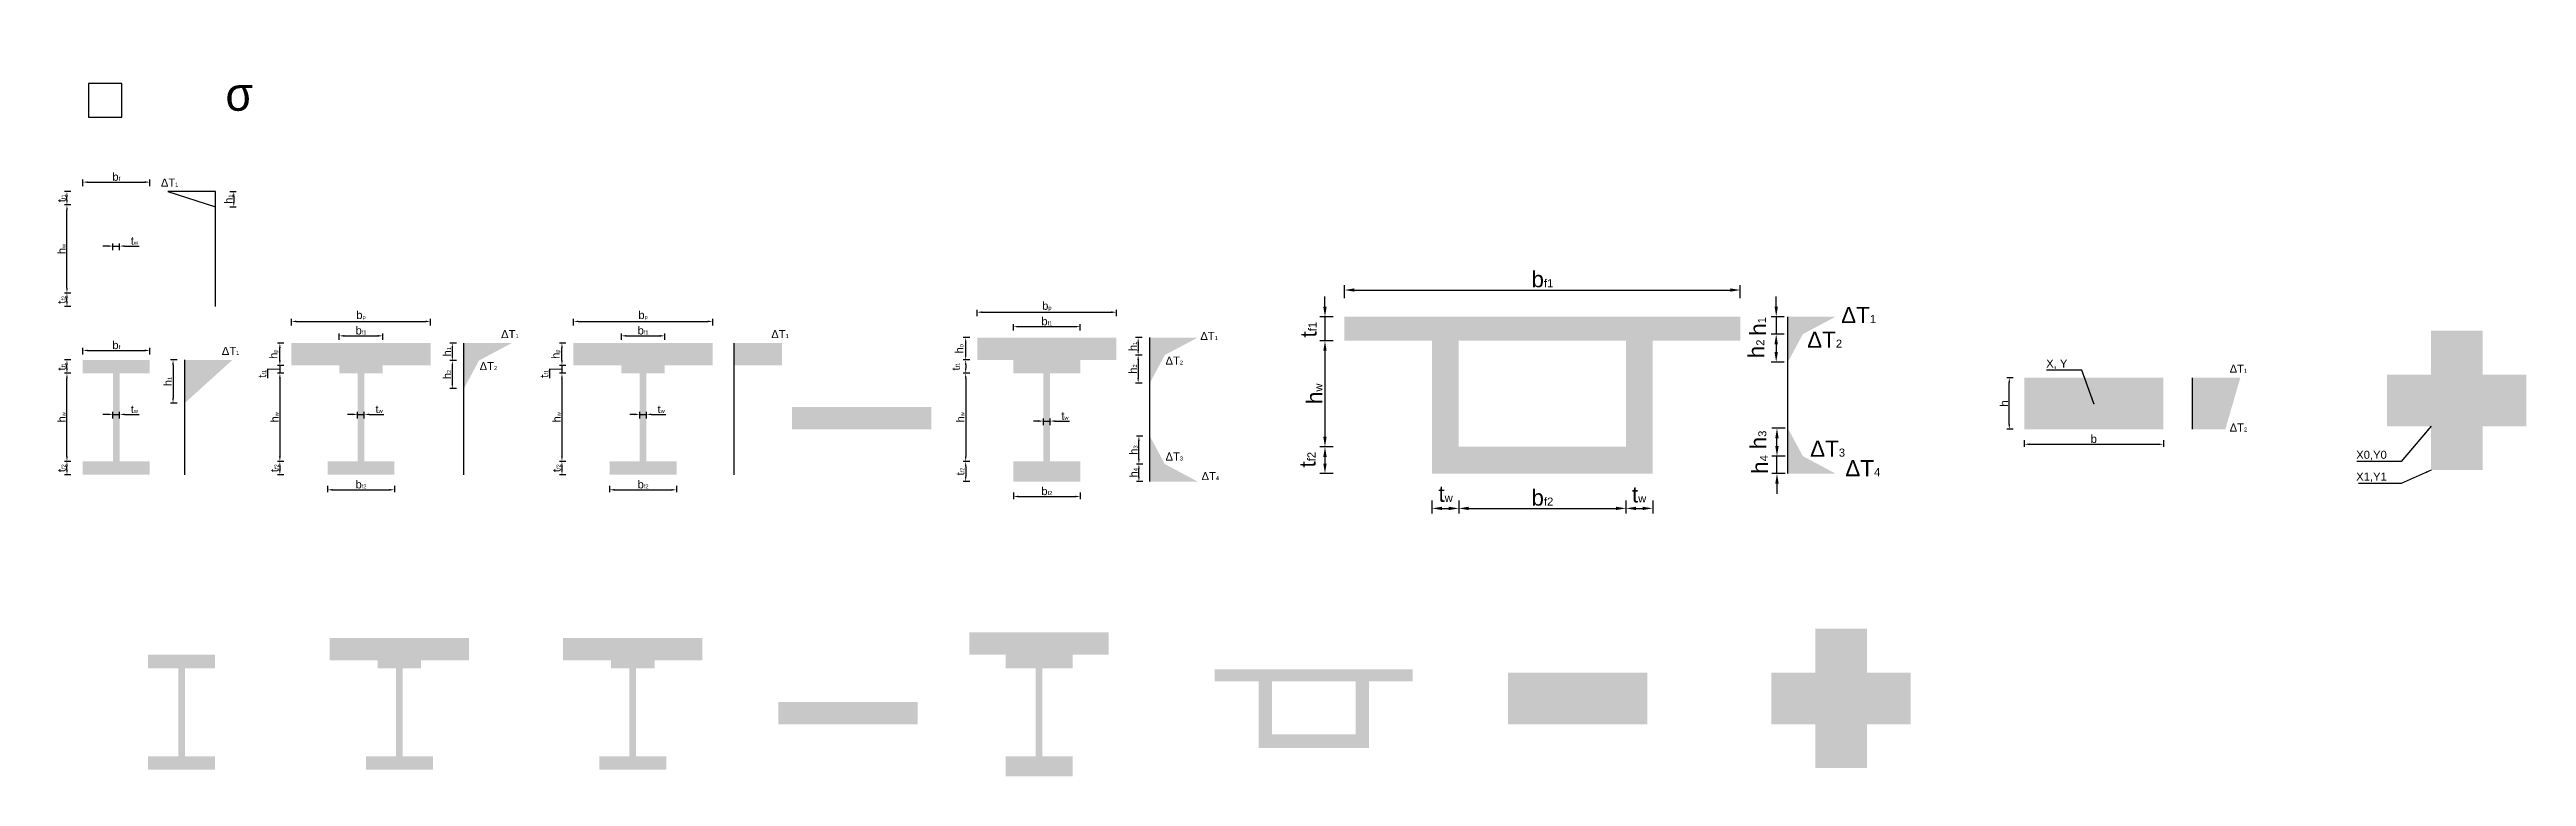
# Model space of a CAD drawing. Header units: millimetres. Extents: x 703 to 8106, y -20 to 2149.
import ezdxf

# ---------------------------------------------------------------- set-up
doc = ezdxf.new("R2010")
doc.units = ezdxf.units.MM
doc.header["$PDMODE"] = 34
doc.layers.add('Wymiary', color=7, linetype='Continuous')
doc.styles.get("Standard").update_dxf_attribs({"font": 'arial.ttf'})
doc.dimstyles.new('ISO-25', dxfattribs={"dimscale": 6, "dimtxt": 4, "dimasz": 2.5, "dimexe": 1.25, "dimexo": 0.625, "dimtad": 1, "dimtxsty": 'Standard', "dimcen": 2.5, "dimadec": 0, "dimazin": 0, "dimtfac": 1, "dimtmove": 0, "dimatfit": 3, "dimfxl": 2, "dimfxlon": 1, "dimarcsym": 0})

msp = doc.modelspace()

# ---------------------------------------------------------------- texts
for s, insert, char_height, attachment_point in [('{\\Fgreekc|c238;s}', (1270.479, 2016.028), 100, 5), ('ΔT{\\H0.5x;1}', (1062.336, 1752.53), 24, 5), ('ΔT{\\H0.5x;1}', (1244.321, 1250.097), 24, 5), ('ΔT{\\H0.5x;1}', (2079.038, 1300.26), 24, 5), ('ΔT{\\H0.5x;1}', (2886.472, 1300.26), 24, 5), ('ΔT{\\H0.5x;1}', (4168.793, 1294.645), 24, 5), ('ΔT{\\H0.5x;2}', (2015.033, 1204.738), 24, 5), ('ΔT{\\H0.5x;2}', (4064.638, 1221.119), 24, 5), ('X, Y', (6733.852, 1195.794), 24, 9), ('ΔT{\\H0.5x;1}', (7244.915, 1197.074), 24, 5), ('ΔT{\\H0.5x;3}', (6017.269, 958.274), 48, 5), ('ΔT{\\H0.5x;2}', (7244.915, 1021.318), 24, 5), ('ΔT{\\H0.5x;3}', (4064.638, 934.689), 24, 5), ('ΔT{\\H0.5x;4}', (4172.317, 876.411), 24, 5), ('ΔT{\\H0.5x;4}', (6122.404, 899.996), 48, 5), ('X0,Y0', (7688.338, 923.551), 24, 9), ('X1,Y1', (7688.338, 858.389), 24, 9)]:
    msp.add_mtext(s, dxfattribs=dict(insert=insert, char_height=char_height, attachment_point=attachment_point))
at = {"layer": 'Wymiary', "char_height": 48, "attachment_point": 5}
for s, insert in [('ΔT{\\H0.5x;1}', (6109.977, 1357.144)), ('ΔT{\\H0.5x;2}', (6008.366, 1283.619))]:
    msp.add_mtext(s, dxfattribs=dict(at, insert=insert))

# ---------------------------------------------------------------- blocks, each defined once
blk = doc.blocks.new('*D1')
at = {"color": 0, "lineweight": -2}
for p, q in [((767.5, 920.1), (748, 920.1)), ((755.5, 895.1), (755.5, 905.1)), ((767.5, 880.1), (748, 880.1))]:
    blk.add_line(p, q, dxfattribs=at)
at = {"color": 0}
for points in [[(753, 905.1), (758, 905.1), (755.5, 920.1)], [(753, 895.1), (758, 895.1), (755.5, 880.1)]]:
    blk.add_solid(points, dxfattribs=at)
at = {"color": 0, "insert": (739.6, 900.1), "char_height": 24, "attachment_point": 5, "rotation": 90}
blk.add_mtext('t{\\H0.5x;f2}', dxfattribs=at)
blk = doc.blocks.new('*D3')
at = {"color": 0, "lineweight": -2}
for p, q in [((767.5, 1183.1), (748, 1183.1)), ((755.5, 935.1), (755.5, 1168.1)), ((767.5, 920.1), (748, 920.1))]:
    blk.add_line(p, q, dxfattribs=at)
at = {"color": 0}
for points in [[(753, 1168.1), (758, 1168.1), (755.5, 1183.1)], [(753, 935.1), (758, 935.1), (755.5, 920.1)]]:
    blk.add_solid(points, dxfattribs=at)
at = {"color": 0, "insert": (739.7, 1051.6), "char_height": 24, "attachment_point": 5, "rotation": 90}
blk.add_mtext('h{\\H0.5x;w}', dxfattribs=at)
blk = doc.blocks.new('*D4')
at = {"color": 0, "lineweight": -2}
for p, q in [((767.5, 1223.1), (748, 1223.1)), ((755.5, 1198.1), (755.5, 1208.1)), ((767.5, 1183.1), (748, 1183.1))]:
    blk.add_line(p, q, dxfattribs=at)
at = {"color": 0}
for points in [[(753, 1208.1), (758, 1208.1), (755.5, 1223.1)], [(753, 1198.1), (758, 1198.1), (755.5, 1183.1)]]:
    blk.add_solid(points, dxfattribs=at)
at = {"color": 0, "insert": (739.6, 1203.1), "char_height": 24, "attachment_point": 5, "rotation": 90}
blk.add_mtext('t{\\H0.5x;f1}', dxfattribs=at)
blk = doc.blocks.new('*D5')
at = {"color": 0, "lineweight": -2}
for p, q in [((802.9, 1239.3), (802.9, 1258.8)), ((1002.9, 1239.3), (1002.9, 1258.8)), ((817.9, 1251.3), (987.9, 1251.3))]:
    blk.add_line(p, q, dxfattribs=at)
at = {"color": 0}
for points in [[(817.9, 1253.8), (817.9, 1248.8), (802.9, 1251.3)], [(987.9, 1253.8), (987.9, 1248.8), (1002.9, 1251.3)]]:
    blk.add_solid(points, dxfattribs=at)
at = {"color": 0, "insert": (902.9, 1267.2), "char_height": 24, "attachment_point": 5}
blk.add_mtext('b{\\H0.5x;f}', dxfattribs=at)
blk = doc.blocks.new('*D6')
at = {"color": 0, "lineweight": -2}
for p, q in [((877.9, 1060.5), (862.9, 1060.5)), ((892.9, 1048.5), (892.9, 1068)), ((892.9, 1060.5), (912.9, 1060.5)), ((912.9, 1048.5), (912.9, 1068)), ((927.9, 1060.5), (971.1, 1060.5))]:
    blk.add_line(p, q, dxfattribs=at)
at = {"color": 0}
for points in [[(877.9, 1063), (877.9, 1058), (892.9, 1060.5)], [(927.9, 1063), (927.9, 1058), (912.9, 1060.5)]]:
    blk.add_solid(points, dxfattribs=at)
at = {"color": 0, "insert": (957, 1076.3), "char_height": 24, "attachment_point": 5}
blk.add_mtext('t{\\H0.5x;w}', dxfattribs=at)
blk = doc.blocks.new('*D7')
at = {"color": 0, "lineweight": -2}
for p, q in [((767.5, 1422.6), (748, 1422.6)), ((755.5, 1397.6), (755.5, 1407.6)), ((767.5, 1382.6), (748, 1382.6))]:
    blk.add_line(p, q, dxfattribs=at)
at = {"color": 0}
for points in [[(753, 1407.6), (758, 1407.6), (755.5, 1422.6)], [(753, 1397.6), (758, 1397.6), (755.5, 1382.6)]]:
    blk.add_solid(points, dxfattribs=at)
at = {"color": 0, "insert": (739.6, 1402.6), "char_height": 24, "attachment_point": 5, "rotation": 90}
blk.add_mtext('t{\\H0.5x;f2}', dxfattribs=at)
blk = doc.blocks.new('*D8')
at = {"color": 0, "lineweight": -2}
for p, q in [((767.5, 1685.5), (748, 1685.5)), ((755.5, 1437.6), (755.5, 1670.5)), ((767.5, 1422.6), (748, 1422.6))]:
    blk.add_line(p, q, dxfattribs=at)
at = {"color": 0}
for points in [[(753, 1670.5), (758, 1670.5), (755.5, 1685.5)], [(753, 1437.6), (758, 1437.6), (755.5, 1422.6)]]:
    blk.add_solid(points, dxfattribs=at)
at = {"color": 0, "insert": (739.7, 1554.1), "char_height": 24, "attachment_point": 5, "rotation": 90}
blk.add_mtext('h{\\H0.5x;w}', dxfattribs=at)
blk = doc.blocks.new('*D9')
at = {"color": 0, "lineweight": -2}
for p, q in [((767.5, 1725.5), (748, 1725.5)), ((755.5, 1700.5), (755.5, 1710.5)), ((767.5, 1685.5), (748, 1685.5))]:
    blk.add_line(p, q, dxfattribs=at)
at = {"color": 0}
for points in [[(753, 1710.5), (758, 1710.5), (755.5, 1725.5)], [(753, 1700.5), (758, 1700.5), (755.5, 1685.5)]]:
    blk.add_solid(points, dxfattribs=at)
at = {"color": 0, "insert": (739.6, 1705.5), "char_height": 24, "attachment_point": 5, "rotation": 90}
blk.add_mtext('t{\\H0.5x;f1}', dxfattribs=at)
blk = doc.blocks.new('*D10')
at = {"color": 0, "lineweight": -2}
for p, q in [((802.9, 1741.7), (802.9, 1761.2)), ((817.9, 1753.7), (987.9, 1753.7)), ((1002.9, 1741.7), (1002.9, 1761.2))]:
    blk.add_line(p, q, dxfattribs=at)
at = {"color": 0}
for points in [[(817.9, 1756.2), (817.9, 1751.2), (802.9, 1753.7)], [(987.9, 1756.2), (987.9, 1751.2), (1002.9, 1753.7)]]:
    blk.add_solid(points, dxfattribs=at)
at = {"color": 0, "insert": (902.9, 1769.7), "char_height": 24, "attachment_point": 5}
blk.add_mtext('b{\\H0.5x;f}', dxfattribs=at)
blk = doc.blocks.new('*D11')
at = {"color": 0, "lineweight": -2}
for p, q in [((877.9, 1562.9), (862.9, 1562.9)), ((892.9, 1550.9), (892.9, 1570.4)), ((892.9, 1562.9), (912.9, 1562.9)), ((912.9, 1550.9), (912.9, 1570.4)), ((927.9, 1562.9), (971.1, 1562.9))]:
    blk.add_line(p, q, dxfattribs=at)
at = {"color": 0}
for points in [[(877.9, 1565.4), (877.9, 1560.4), (892.9, 1562.9)], [(927.9, 1565.4), (927.9, 1560.4), (912.9, 1562.9)]]:
    blk.add_solid(points, dxfattribs=at)
at = {"color": 0, "insert": (957, 1578.8), "char_height": 24, "attachment_point": 5}
blk.add_mtext('t{\\H0.5x;w}', dxfattribs=at)
blk = doc.blocks.new('*D12')
at = {"layer": 'Wymiary', "color": 0, "lineweight": -2}
for p, q in [((1084.5, 1223.1), (1065, 1223.1)), ((1072.5, 1208.1), (1072.5, 1109.1)), ((1084.5, 1094.1), (1065, 1094.1))]:
    blk.add_line(p, q, dxfattribs=at)
at = {"layer": 'Wymiary', "color": 0}
for points in [[(1070, 1208.1), (1075, 1208.1), (1072.5, 1223.1)], [(1070, 1109.1), (1075, 1109.1), (1072.5, 1094.1)]]:
    blk.add_solid(points, dxfattribs=at)
at = {"layer": 'Wymiary', "color": 0, "insert": (1056.7, 1158.6), "char_height": 24, "attachment_point": 5, "rotation": 90}
blk.add_mtext('h{\\H0.5x;1}', dxfattribs=at)
blk = doc.blocks.new('*D13')
at = {"layer": 'Wymiary', "color": 0, "lineweight": -2}
for p, q in [((1242.1, 1725.5), (1261.6, 1725.5)), ((1254.1, 1710.5), (1254.1, 1694.9)), ((1242.1, 1679.9), (1261.6, 1679.9))]:
    blk.add_line(p, q, dxfattribs=at)
at = {"layer": 'Wymiary', "color": 0}
for points in [[(1251.6, 1710.5), (1256.6, 1710.5), (1254.1, 1725.5)], [(1251.6, 1694.9), (1256.6, 1694.9), (1254.1, 1679.9)]]:
    blk.add_solid(points, dxfattribs=at)
at = {"layer": 'Wymiary', "color": 0, "insert": (1238.4, 1702.7), "char_height": 24, "attachment_point": 5, "rotation": 90}
blk.add_mtext('h{\\H0.5x;1}', dxfattribs=at)
blk = doc.blocks.new('*D14')
at = {"layer": 'Wymiary', "color": 0, "lineweight": -2}
for p, q in [((1919.2, 1273.3), (1899.7, 1273.3)), ((1919.2, 1221.1), (1899.7, 1221.1)), ((1907.2, 1258.3), (1907.2, 1236.1))]:
    blk.add_line(p, q, dxfattribs=at)
at = {"layer": 'Wymiary', "color": 0}
for points in [[(1904.7, 1258.3), (1909.7, 1258.3), (1907.2, 1273.3)], [(1904.7, 1236.1), (1909.7, 1236.1), (1907.2, 1221.1)]]:
    blk.add_solid(points, dxfattribs=at)
at = {"layer": 'Wymiary', "color": 0, "insert": (1891.4, 1247.2), "char_height": 24, "attachment_point": 5, "rotation": 90}
blk.add_mtext('h{\\H0.5x;1}', dxfattribs=at)
blk = doc.blocks.new('*D15')
at = {"color": 0, "lineweight": -2}
for p, q in [((1426.1, 1326), (1426.1, 1345.5)), ((1441.1, 1338), (1827.4, 1338)), ((1842.4, 1326), (1842.4, 1345.5))]:
    blk.add_line(p, q, dxfattribs=at)
at = {"color": 0}
for points in [[(1441.1, 1340.5), (1441.1, 1335.5), (1426.1, 1338)], [(1827.4, 1340.5), (1827.4, 1335.5), (1842.4, 1338)]]:
    blk.add_solid(points, dxfattribs=at)
at = {"color": 0, "insert": (1634.2, 1355.4), "char_height": 24, "attachment_point": 5}
blk.add_mtext('b{\\H0.5x;p}', dxfattribs=at)
blk = doc.blocks.new('*D16')
at = {"color": 0, "lineweight": -2}
for p, q in [((1403.8, 1273.3), (1384.3, 1273.3)), ((1403.8, 1206.7), (1384.3, 1206.7)), ((1391.8, 1221.7), (1391.8, 1258.3))]:
    blk.add_line(p, q, dxfattribs=at)
at = {"color": 0}
for points in [[(1389.3, 1258.3), (1394.3, 1258.3), (1391.8, 1273.3)], [(1389.3, 1221.7), (1394.3, 1221.7), (1391.8, 1206.7)]]:
    blk.add_solid(points, dxfattribs=at)
at = {"color": 0, "insert": (1374.4, 1240), "char_height": 24, "attachment_point": 5, "rotation": 90}
blk.add_mtext('h{\\H0.5x;p}', dxfattribs=at)
blk = doc.blocks.new('*D17')
at = {"layer": 'Wymiary', "color": 0, "lineweight": -2}
for p, q in [((1391.8, 1194.9), (1355, 1195.3)), ((1355, 1195.3), (1355, 1168.2)), ((1403.8, 1206.7), (1384.3, 1206.7)), ((1391.8, 1221.7), (1391.8, 1236.7)), ((1391.8, 1206.7), (1391.8, 1183.1)), ((1391.8, 1206.7), (1391.8, 1183.1)), ((1403.8, 1183.1), (1384.3, 1183.1)), ((1391.8, 1168.1), (1391.8, 1153.1))]:
    blk.add_line(p, q, dxfattribs=at)
at = {"layer": 'Wymiary', "color": 0}
for points in [[(1389.3, 1221.7), (1394.3, 1221.7), (1391.8, 1206.7)], [(1389.3, 1168.1), (1394.3, 1168.1), (1391.8, 1183.1)]]:
    blk.add_solid(points, dxfattribs=at)
at = {"layer": 'Wymiary', "color": 0, "insert": (1339.1, 1181.7), "char_height": 24, "attachment_point": 5, "rotation": 90}
blk.add_mtext('t{\\H0.5x;f1}', dxfattribs=at)
blk = doc.blocks.new('*D18')
at = {"layer": 'Wymiary', "color": 0, "lineweight": -2}
for p, q in [((1403.8, 1183.1), (1384.3, 1183.1)), ((1391.8, 1168.1), (1391.8, 935.1)), ((1403.8, 920.1), (1384.3, 920.1))]:
    blk.add_line(p, q, dxfattribs=at)
at = {"layer": 'Wymiary', "color": 0}
for points in [[(1389.3, 1168.1), (1394.3, 1168.1), (1391.8, 1183.1)], [(1389.3, 935.1), (1394.3, 935.1), (1391.8, 920.1)]]:
    blk.add_solid(points, dxfattribs=at)
at = {"layer": 'Wymiary', "color": 0, "insert": (1376.1, 1051.6), "char_height": 24, "attachment_point": 5, "rotation": 90}
blk.add_mtext('h{\\H0.5x;w}', dxfattribs=at)
blk = doc.blocks.new('*D19')
at = {"layer": 'Wymiary', "color": 0, "lineweight": -2}
for p, q in [((1403.8, 920.1), (1384.3, 920.1)), ((1391.8, 905.1), (1391.8, 895.1)), ((1403.8, 880.1), (1384.3, 880.1))]:
    blk.add_line(p, q, dxfattribs=at)
at = {"layer": 'Wymiary', "color": 0}
for points in [[(1389.3, 905.1), (1394.3, 905.1), (1391.8, 920.1)], [(1389.3, 895.1), (1394.3, 895.1), (1391.8, 880.1)]]:
    blk.add_solid(points, dxfattribs=at)
at = {"layer": 'Wymiary', "color": 0, "insert": (1376, 900.1), "char_height": 24, "attachment_point": 5, "rotation": 90}
blk.add_mtext('t{\\H0.5x;f2}', dxfattribs=at)
blk = doc.blocks.new('*D20')
at = {"color": 0, "lineweight": -2}
for p, q in [((1609.2, 1060.5), (1594.2, 1060.5)), ((1624.2, 1048.5), (1624.2, 1068)), ((1624.2, 1060.5), (1644.2, 1060.5)), ((1644.2, 1048.5), (1644.2, 1068)), ((1659.2, 1060.5), (1702.4, 1060.5))]:
    blk.add_line(p, q, dxfattribs=at)
at = {"color": 0}
for points in [[(1609.2, 1063), (1609.2, 1058), (1624.2, 1060.5)], [(1659.2, 1063), (1659.2, 1058), (1644.2, 1060.5)]]:
    blk.add_solid(points, dxfattribs=at)
at = {"color": 0, "insert": (1688.3, 1076.3), "char_height": 24, "attachment_point": 5}
blk.add_mtext('t{\\H0.5x;w}', dxfattribs=at)
blk = doc.blocks.new('*D21')
at = {"layer": 'Wymiary', "color": 0, "lineweight": -2}
for p, q in [((1534.2, 847.4), (1534.2, 827.9)), ((1549.2, 835.4), (1719.2, 835.4)), ((1734.2, 847.4), (1734.2, 827.9))]:
    blk.add_line(p, q, dxfattribs=at)
at = {"layer": 'Wymiary', "color": 0}
for points in [[(1549.2, 837.9), (1549.2, 832.9), (1534.2, 835.4)], [(1719.2, 837.9), (1719.2, 832.9), (1734.2, 835.4)]]:
    blk.add_solid(points, dxfattribs=at)
at = {"layer": 'Wymiary', "color": 0, "insert": (1634.2, 851.4), "char_height": 24, "attachment_point": 5}
blk.add_mtext('b{\\H0.5x;f2}', dxfattribs=at)
blk = doc.blocks.new('*D22')
at = {"layer": 'Wymiary', "color": 0, "lineweight": -2}
for p, q in [((1569.3, 1282.9), (1569.3, 1302.4)), ((1584.3, 1294.9), (1684.1, 1294.9)), ((1699.1, 1282.9), (1699.1, 1302.4))]:
    blk.add_line(p, q, dxfattribs=at)
at = {"layer": 'Wymiary', "color": 0}
for points in [[(1584.3, 1297.4), (1584.3, 1292.4), (1569.3, 1294.9)], [(1684.1, 1297.4), (1684.1, 1292.4), (1699.1, 1294.9)]]:
    blk.add_solid(points, dxfattribs=at)
at = {"layer": 'Wymiary', "color": 0, "insert": (1634.2, 1310.8), "char_height": 24, "attachment_point": 5}
blk.add_mtext('b{\\H0.5x;f1}', dxfattribs=at)
blk = doc.blocks.new('*D23')
at = {"layer": 'Wymiary', "color": 0, "lineweight": -2}
for p, q in [((1919.2, 1221.1), (1899.7, 1221.1)), ((1907.2, 1206.1), (1907.2, 1152.7)), ((1919.2, 1137.7), (1899.7, 1137.7))]:
    blk.add_line(p, q, dxfattribs=at)
at = {"layer": 'Wymiary', "color": 0}
for points in [[(1904.7, 1206.1), (1909.7, 1206.1), (1907.2, 1221.1)], [(1904.7, 1152.7), (1909.7, 1152.7), (1907.2, 1137.7)]]:
    blk.add_solid(points, dxfattribs=at)
at = {"layer": 'Wymiary', "color": 0, "insert": (1891.4, 1179.4), "char_height": 24, "attachment_point": 5, "rotation": 90}
blk.add_mtext('h{\\H0.5x;2}', dxfattribs=at)
blk = doc.blocks.new('*D24')
at = {"color": 0, "lineweight": -2}
for p, q in [((2269, 1326), (2269, 1345.5)), ((2284, 1338), (2670.3, 1338)), ((2685.3, 1326), (2685.3, 1345.5))]:
    blk.add_line(p, q, dxfattribs=at)
at = {"color": 0}
for points in [[(2284, 1340.5), (2284, 1335.5), (2269, 1338)], [(2670.3, 1340.5), (2670.3, 1335.5), (2685.3, 1338)]]:
    blk.add_solid(points, dxfattribs=at)
at = {"color": 0, "insert": (2477.2, 1355.4), "char_height": 24, "attachment_point": 5}
blk.add_mtext('b{\\H0.5x;p}', dxfattribs=at)
blk = doc.blocks.new('*D26')
at = {"color": 0, "lineweight": -2}
for p, q in [((2246.8, 1273.3), (2227.3, 1273.3)), ((2246.8, 1206.7), (2227.3, 1206.7)), ((2234.8, 1221.7), (2234.8, 1258.3))]:
    blk.add_line(p, q, dxfattribs=at)
at = {"color": 0}
for points in [[(2232.3, 1258.3), (2237.3, 1258.3), (2234.8, 1273.3)], [(2232.3, 1221.7), (2237.3, 1221.7), (2234.8, 1206.7)]]:
    blk.add_solid(points, dxfattribs=at)
at = {"color": 0, "insert": (2217.4, 1240), "char_height": 24, "attachment_point": 5, "rotation": 90}
blk.add_mtext('h{\\H0.5x;p}', dxfattribs=at)
blk = doc.blocks.new('*D27')
at = {"layer": 'Wymiary', "color": 0, "lineweight": -2}
for p, q in [((2234.8, 1194.9), (2197.9, 1195.3)), ((2197.9, 1195.3), (2197.9, 1168.2)), ((2246.8, 1206.7), (2227.3, 1206.7)), ((2234.8, 1221.7), (2234.8, 1236.7)), ((2234.8, 1206.7), (2234.8, 1183.1)), ((2234.8, 1206.7), (2234.8, 1183.1)), ((2246.8, 1183.1), (2227.3, 1183.1)), ((2234.8, 1168.1), (2234.8, 1153.1))]:
    blk.add_line(p, q, dxfattribs=at)
at = {"layer": 'Wymiary', "color": 0}
for points in [[(2232.3, 1221.7), (2237.3, 1221.7), (2234.8, 1206.7)], [(2232.3, 1168.1), (2237.3, 1168.1), (2234.8, 1183.1)]]:
    blk.add_solid(points, dxfattribs=at)
at = {"layer": 'Wymiary', "color": 0, "insert": (2182.1, 1181.7), "char_height": 24, "attachment_point": 5, "rotation": 90}
blk.add_mtext('t{\\H0.5x;f1}', dxfattribs=at)
blk = doc.blocks.new('*D28')
at = {"layer": 'Wymiary', "color": 0, "lineweight": -2}
for p, q in [((2246.8, 1183.1), (2227.3, 1183.1)), ((2234.8, 1168.1), (2234.8, 935.1)), ((2246.8, 920.1), (2227.3, 920.1))]:
    blk.add_line(p, q, dxfattribs=at)
at = {"layer": 'Wymiary', "color": 0}
for points in [[(2232.3, 1168.1), (2237.3, 1168.1), (2234.8, 1183.1)], [(2232.3, 935.1), (2237.3, 935.1), (2234.8, 920.1)]]:
    blk.add_solid(points, dxfattribs=at)
at = {"layer": 'Wymiary', "color": 0, "insert": (2219, 1051.6), "char_height": 24, "attachment_point": 5, "rotation": 90}
blk.add_mtext('h{\\H0.5x;w}', dxfattribs=at)
blk = doc.blocks.new('*D29')
at = {"layer": 'Wymiary', "color": 0, "lineweight": -2}
for p, q in [((2246.8, 920.1), (2227.3, 920.1)), ((2234.8, 905.1), (2234.8, 895.1)), ((2246.8, 880.1), (2227.3, 880.1))]:
    blk.add_line(p, q, dxfattribs=at)
at = {"layer": 'Wymiary', "color": 0}
for points in [[(2232.3, 905.1), (2237.3, 905.1), (2234.8, 920.1)], [(2232.3, 895.1), (2237.3, 895.1), (2234.8, 880.1)]]:
    blk.add_solid(points, dxfattribs=at)
at = {"layer": 'Wymiary', "color": 0, "insert": (2218.9, 900.1), "char_height": 24, "attachment_point": 5, "rotation": 90}
blk.add_mtext('t{\\H0.5x;f2}', dxfattribs=at)
blk = doc.blocks.new('*D25')
at = {"color": 0, "lineweight": -2}
for p, q in [((2452.2, 1060.5), (2437.2, 1060.5)), ((2467.2, 1048.5), (2467.2, 1068)), ((2467.2, 1060.5), (2487.2, 1060.5)), ((2487.2, 1048.5), (2487.2, 1068)), ((2502.2, 1060.5), (2545.4, 1060.5))]:
    blk.add_line(p, q, dxfattribs=at)
at = {"color": 0}
for points in [[(2452.2, 1063), (2452.2, 1058), (2467.2, 1060.5)], [(2502.2, 1063), (2502.2, 1058), (2487.2, 1060.5)]]:
    blk.add_solid(points, dxfattribs=at)
at = {"color": 0, "insert": (2531.3, 1076.3), "char_height": 24, "attachment_point": 5}
blk.add_mtext('t{\\H0.5x;w}', dxfattribs=at)
blk = doc.blocks.new('*D30')
at = {"layer": 'Wymiary', "color": 0, "lineweight": -2}
for p, q in [((2377.2, 847.4), (2377.2, 827.9)), ((2392.2, 835.4), (2562.2, 835.4)), ((2577.2, 847.4), (2577.2, 827.9))]:
    blk.add_line(p, q, dxfattribs=at)
at = {"layer": 'Wymiary', "color": 0}
for points in [[(2392.2, 837.9), (2392.2, 832.9), (2377.2, 835.4)], [(2562.2, 837.9), (2562.2, 832.9), (2577.2, 835.4)]]:
    blk.add_solid(points, dxfattribs=at)
at = {"layer": 'Wymiary', "color": 0, "insert": (2477.2, 851.4), "char_height": 24, "attachment_point": 5}
blk.add_mtext('b{\\H0.5x;f2}', dxfattribs=at)
blk = doc.blocks.new('*D31')
at = {"layer": 'Wymiary', "color": 0, "lineweight": -2}
for p, q in [((2412.3, 1282.9), (2412.3, 1302.4)), ((2427.3, 1294.9), (2527.1, 1294.9)), ((2542.1, 1282.9), (2542.1, 1302.4))]:
    blk.add_line(p, q, dxfattribs=at)
at = {"layer": 'Wymiary', "color": 0}
for points in [[(2427.3, 1297.4), (2427.3, 1292.4), (2412.3, 1294.9)], [(2527.1, 1297.4), (2527.1, 1292.4), (2542.1, 1294.9)]]:
    blk.add_solid(points, dxfattribs=at)
at = {"layer": 'Wymiary', "color": 0, "insert": (2477.2, 1310.8), "char_height": 24, "attachment_point": 5}
blk.add_mtext('b{\\H0.5x;f1}', dxfattribs=at)
blk = doc.blocks.new('*D32')
at = {"color": 0, "lineweight": -2}
for p, q in [((3475.7, 1353.5), (3475.7, 1373)), ((3490.7, 1365.5), (3877, 1365.5)), ((3892, 1353.5), (3892, 1373))]:
    blk.add_line(p, q, dxfattribs=at)
at = {"color": 0}
for points in [[(3490.7, 1368), (3490.7, 1363), (3475.7, 1365.5)], [(3877, 1368), (3877, 1363), (3892, 1365.5)]]:
    blk.add_solid(points, dxfattribs=at)
at = {"color": 0, "insert": (3683.8, 1382.9), "char_height": 24, "attachment_point": 5}
blk.add_mtext('b{\\H0.5x;p}', dxfattribs=at)
blk = doc.blocks.new('*D34')
at = {"color": 0, "lineweight": -2}
for p, q in [((3453.4, 1289.6), (3433.9, 1289.6)), ((3441.4, 1238.1), (3441.4, 1274.6)), ((3453.4, 1223.1), (3433.9, 1223.1))]:
    blk.add_line(p, q, dxfattribs=at)
at = {"color": 0}
for points in [[(3438.9, 1274.6), (3443.9, 1274.6), (3441.4, 1289.6)], [(3438.9, 1238.1), (3443.9, 1238.1), (3441.4, 1223.1)]]:
    blk.add_solid(points, dxfattribs=at)
at = {"color": 0, "insert": (3424, 1256.4), "char_height": 24, "attachment_point": 5, "rotation": 90}
blk.add_mtext('h{\\H0.5x;p}', dxfattribs=at)
blk = doc.blocks.new('*D35')
at = {"layer": 'Wymiary', "color": 0, "lineweight": -2}
for p, q in [((3453.4, 1223.1), (3433.9, 1223.1)), ((3441.4, 1208.1), (3441.4, 1198.1)), ((3453.4, 1183.1), (3433.9, 1183.1))]:
    blk.add_line(p, q, dxfattribs=at)
at = {"layer": 'Wymiary', "color": 0}
for points in [[(3438.9, 1208.1), (3443.9, 1208.1), (3441.4, 1223.1)], [(3438.9, 1198.1), (3443.9, 1198.1), (3441.4, 1183.1)]]:
    blk.add_solid(points, dxfattribs=at)
at = {"layer": 'Wymiary', "color": 0, "insert": (3411.8, 1203.1), "char_height": 24, "attachment_point": 5, "rotation": 90}
blk.add_mtext('t{\\H0.5x;f1}', dxfattribs=at)
blk = doc.blocks.new('*D36')
at = {"layer": 'Wymiary', "color": 0, "lineweight": -2}
for p, q in [((3453.4, 1183.1), (3433.9, 1183.1)), ((3441.4, 1168.1), (3441.4, 935.1)), ((3453.4, 920.1), (3433.9, 920.1))]:
    blk.add_line(p, q, dxfattribs=at)
at = {"layer": 'Wymiary', "color": 0}
for points in [[(3438.9, 1168.1), (3443.9, 1168.1), (3441.4, 1183.1)], [(3438.9, 935.1), (3443.9, 935.1), (3441.4, 920.1)]]:
    blk.add_solid(points, dxfattribs=at)
at = {"layer": 'Wymiary', "color": 0, "insert": (3425.7, 1051.6), "char_height": 24, "attachment_point": 5, "rotation": 90}
blk.add_mtext('h{\\H0.5x;w}', dxfattribs=at)
blk = doc.blocks.new('*D37')
at = {"layer": 'Wymiary', "color": 0, "lineweight": -2}
for p, q in [((3453.4, 920.1), (3433.9, 920.1)), ((3441.4, 905.1), (3441.4, 875.1)), ((3453.4, 860.1), (3433.9, 860.1))]:
    blk.add_line(p, q, dxfattribs=at)
at = {"layer": 'Wymiary', "color": 0}
for points in [[(3438.9, 905.1), (3443.9, 905.1), (3441.4, 920.1)], [(3438.9, 875.1), (3443.9, 875.1), (3441.4, 860.1)]]:
    blk.add_solid(points, dxfattribs=at)
at = {"layer": 'Wymiary', "color": 0, "insert": (3425.6, 890.1), "char_height": 24, "attachment_point": 5, "rotation": 90}
blk.add_mtext('t{\\H0.5x;f2}', dxfattribs=at)
blk = doc.blocks.new('*D33')
at = {"color": 0, "lineweight": -2}
for p, q in [((3658.8, 1040.5), (3643.8, 1040.5)), ((3673.8, 1028.5), (3673.8, 1048)), ((3673.8, 1040.5), (3693.8, 1040.5)), ((3693.8, 1028.5), (3693.8, 1048)), ((3708.8, 1040.5), (3752, 1040.5))]:
    blk.add_line(p, q, dxfattribs=at)
at = {"color": 0}
for points in [[(3658.8, 1043), (3658.8, 1038), (3673.8, 1040.5)], [(3708.8, 1043), (3708.8, 1038), (3693.8, 1040.5)]]:
    blk.add_solid(points, dxfattribs=at)
at = {"color": 0, "insert": (3737.9, 1056.3), "char_height": 24, "attachment_point": 5}
blk.add_mtext('t{\\H0.5x;w}', dxfattribs=at)
blk = doc.blocks.new('*D38')
at = {"layer": 'Wymiary', "color": 0, "lineweight": -2}
for p, q in [((3583.8, 827.4), (3583.8, 807.9)), ((3598.8, 815.4), (3768.8, 815.4)), ((3783.8, 827.4), (3783.8, 807.9))]:
    blk.add_line(p, q, dxfattribs=at)
at = {"layer": 'Wymiary', "color": 0}
for points in [[(3598.8, 817.9), (3598.8, 812.9), (3583.8, 815.4)], [(3768.8, 817.9), (3768.8, 812.9), (3783.8, 815.4)]]:
    blk.add_solid(points, dxfattribs=at)
at = {"layer": 'Wymiary', "color": 0, "insert": (3683.8, 831.4), "char_height": 24, "attachment_point": 5}
blk.add_mtext('b{\\H0.5x;f2}', dxfattribs=at)
blk = doc.blocks.new('*D39')
at = {"layer": 'Wymiary', "color": 0, "lineweight": -2}
for p, q in [((3583.8, 1310.4), (3583.8, 1329.9)), ((3598.8, 1322.4), (3768.8, 1322.4)), ((3783.8, 1310.4), (3783.8, 1329.9))]:
    blk.add_line(p, q, dxfattribs=at)
at = {"layer": 'Wymiary', "color": 0}
for points in [[(3598.8, 1324.9), (3598.8, 1319.9), (3583.8, 1322.4)], [(3768.8, 1324.9), (3768.8, 1319.9), (3783.8, 1322.4)]]:
    blk.add_solid(points, dxfattribs=at)
at = {"layer": 'Wymiary', "color": 0, "insert": (3683.8, 1338.3), "char_height": 24, "attachment_point": 5}
blk.add_mtext('b{\\H0.5x;f1}', dxfattribs=at)
blk = doc.blocks.new('*D40')
at = {"layer": 'Wymiary', "color": 0, "lineweight": -2}
for p, q in [((3968.8, 1289.6), (3949.3, 1289.6)), ((3956.8, 1274.6), (3956.8, 1252.5)), ((3968.8, 1237.5), (3949.3, 1237.5))]:
    blk.add_line(p, q, dxfattribs=at)
at = {"layer": 'Wymiary', "color": 0}
for points in [[(3954.3, 1274.6), (3959.3, 1274.6), (3956.8, 1289.6)], [(3954.3, 1252.5), (3959.3, 1252.5), (3956.8, 1237.5)]]:
    blk.add_solid(points, dxfattribs=at)
at = {"layer": 'Wymiary', "color": 0, "insert": (3941, 1263.6), "char_height": 24, "attachment_point": 5, "rotation": 90}
blk.add_mtext('h{\\H0.5x;1}', dxfattribs=at)
blk = doc.blocks.new('*D41')
at = {"layer": 'Wymiary', "color": 0, "lineweight": -2}
for p, q in [((3968.8, 1237.5), (3949.3, 1237.5)), ((3956.8, 1222.5), (3956.8, 1169)), ((3968.8, 1154), (3949.3, 1154))]:
    blk.add_line(p, q, dxfattribs=at)
at = {"layer": 'Wymiary', "color": 0}
for points in [[(3954.3, 1222.5), (3959.3, 1222.5), (3956.8, 1237.5)], [(3954.3, 1169), (3959.3, 1169), (3956.8, 1154)]]:
    blk.add_solid(points, dxfattribs=at)
at = {"layer": 'Wymiary', "color": 0, "insert": (3941, 1195.8), "char_height": 24, "attachment_point": 5, "rotation": 90}
blk.add_mtext('h{\\H0.5x;2}', dxfattribs=at)
blk = doc.blocks.new('*D42')
at = {"layer": 'Wymiary', "color": 0, "lineweight": -2}
for p, q in [((3971, 912.3), (3951.5, 912.3)), ((3959, 875.1), (3959, 897.3)), ((3971, 860.1), (3951.5, 860.1))]:
    blk.add_line(p, q, dxfattribs=at)
at = {"layer": 'Wymiary', "color": 0}
for points in [[(3956.5, 897.3), (3961.5, 897.3), (3959, 912.3)], [(3956.5, 875.1), (3961.5, 875.1), (3959, 860.1)]]:
    blk.add_solid(points, dxfattribs=at)
at = {"layer": 'Wymiary', "color": 0, "insert": (3943.3, 886.2), "char_height": 24, "attachment_point": 5, "rotation": 90}
blk.add_mtext('h{\\H0.5x;4}', dxfattribs=at)
blk = doc.blocks.new('*D43')
at = {"layer": 'Wymiary', "color": 0, "lineweight": -2}
for p, q in [((3971, 995.7), (3951.5, 995.7)), ((3959, 927.3), (3959, 980.7)), ((3971, 912.3), (3951.5, 912.3))]:
    blk.add_line(p, q, dxfattribs=at)
at = {"layer": 'Wymiary', "color": 0}
for points in [[(3956.5, 980.7), (3961.5, 980.7), (3959, 995.7)], [(3956.5, 927.3), (3961.5, 927.3), (3959, 912.3)]]:
    blk.add_solid(points, dxfattribs=at)
at = {"layer": 'Wymiary', "color": 0, "insert": (3943.2, 954), "char_height": 24, "attachment_point": 5, "rotation": 90}
blk.add_mtext('h{\\H0.5x;3}', dxfattribs=at)
blk = doc.blocks.new('*D44')
at = {"layer": 'Wymiary', "color": 0, "lineweight": -2}
for p, q in [((5863.6, 1382.1), (5863.6, 1412.1)), ((5887.6, 1352.1), (5848.6, 1352.1)), ((5863.6, 1352.1), (5863.6, 1300)), ((5887.6, 1300), (5848.6, 1300)), ((5863.6, 1270), (5863.6, 1240))]:
    blk.add_line(p, q, dxfattribs=at)
at = {"layer": 'Wymiary', "color": 0}
for points in [[(5858.6, 1382.1), (5868.6, 1382.1), (5863.6, 1352.1)], [(5858.6, 1270), (5868.6, 1270), (5863.6, 1300)]]:
    blk.add_solid(points, dxfattribs=at)
at = {"layer": 'Wymiary', "color": 0, "insert": (5809, 1323), "char_height": 48, "attachment_point": 5, "rotation": 90}
blk.add_mtext('h{\\H0.5x;1}', dxfattribs=at)
blk = doc.blocks.new('*D45')
at = {"layer": 'Wymiary', "color": 0, "lineweight": -2}
for p, q in [((5887.6, 1300), (5848.6, 1300)), ((5863.6, 1270), (5863.6, 1246.5)), ((5887.6, 1216.5), (5848.6, 1216.5))]:
    blk.add_line(p, q, dxfattribs=at)
at = {"layer": 'Wymiary', "color": 0}
for points in [[(5858.6, 1270), (5868.6, 1270), (5863.6, 1300)], [(5858.6, 1246.5), (5868.6, 1246.5), (5863.6, 1216.5)]]:
    blk.add_solid(points, dxfattribs=at)
at = {"layer": 'Wymiary', "color": 0, "insert": (5804, 1256), "char_height": 48, "attachment_point": 5, "rotation": 90}
blk.add_mtext('h{\\H0.5x;2}', dxfattribs=at)
blk = doc.blocks.new('*D46')
at = {"layer": 'Wymiary', "color": 0, "lineweight": -2}
for p, q in [((5865.9, 965.8), (5865.9, 995.8)), ((5889.9, 935.8), (5850.9, 935.8)), ((5865.9, 883.7), (5865.9, 935.8)), ((5889.9, 883.7), (5850.9, 883.7)), ((5865.9, 853.7), (5865.9, 823.7))]:
    blk.add_line(p, q, dxfattribs=at)
at = {"layer": 'Wymiary', "color": 0}
for points in [[(5860.9, 965.8), (5870.9, 965.8), (5865.9, 935.8)], [(5860.9, 853.7), (5870.9, 853.7), (5865.9, 883.7)]]:
    blk.add_solid(points, dxfattribs=at)
at = {"layer": 'Wymiary', "color": 0, "insert": (5814.7, 910.9), "char_height": 48, "attachment_point": 5, "rotation": 90}
blk.add_mtext('h{\\H0.5x;4}', dxfattribs=at)
blk = doc.blocks.new('*D47')
at = {"layer": 'Wymiary', "color": 0, "lineweight": -2}
for p, q in [((5889.9, 1019.3), (5850.9, 1019.3)), ((5865.9, 965.8), (5865.9, 989.3)), ((5889.9, 935.8), (5850.9, 935.8))]:
    blk.add_line(p, q, dxfattribs=at)
at = {"layer": 'Wymiary', "color": 0}
for points in [[(5860.9, 989.3), (5870.9, 989.3), (5865.9, 1019.3)], [(5860.9, 965.8), (5870.9, 965.8), (5865.9, 935.8)]]:
    blk.add_solid(points, dxfattribs=at)
at = {"layer": 'Wymiary', "color": 0, "insert": (5810.2, 984.1), "char_height": 48, "attachment_point": 5, "rotation": 90}
blk.add_mtext('h{\\H0.5x;3}', dxfattribs=at)
blk = doc.blocks.new('*D48')
at = {"layer": 'Wymiary', "color": 0, "lineweight": -2}
for p, q in [((4573.2, 1407.7), (4573.2, 1446.7)), ((4603.2, 1431.7), (5726.3, 1431.7)), ((5756.3, 1407.7), (5756.3, 1446.7))]:
    blk.add_line(p, q, dxfattribs=at)
at = {"layer": 'Wymiary', "color": 0}
for points in [[(4603.2, 1436.7), (4603.2, 1426.7), (4573.2, 1431.7)], [(5726.3, 1436.7), (5726.3, 1426.7), (5756.3, 1431.7)]]:
    blk.add_solid(points, dxfattribs=at)
at = {"layer": 'Wymiary', "color": 0, "insert": (5164.8, 1463.6), "char_height": 48, "attachment_point": 5}
blk.add_mtext('b{\\H0.5x;f1}', dxfattribs=at)
blk = doc.blocks.new('*D49')
at = {"layer": 'Wymiary', "color": 0, "lineweight": -2}
for p, q in [((4834.9, 803.9), (4834.9, 764.9)), ((4864.9, 779.9), (4884.9, 779.9)), ((4914.9, 803.9), (4914.9, 764.9))]:
    blk.add_line(p, q, dxfattribs=at)
at = {"layer": 'Wymiary', "color": 0}
for points in [[(4864.9, 784.9), (4864.9, 774.9), (4834.9, 779.9)], [(4884.9, 784.9), (4884.9, 774.9), (4914.9, 779.9)]]:
    blk.add_solid(points, dxfattribs=at)
at = {"layer": 'Wymiary', "color": 0, "insert": (4875.7, 823), "char_height": 48, "attachment_point": 5}
blk.add_mtext('t{\\H0.5x;w}', dxfattribs=at)
blk = doc.blocks.new('*D50')
at = {"layer": 'Wymiary', "color": 0, "lineweight": -2}
for p, q in [((4914.9, 803.9), (4914.9, 764.9)), ((4944.9, 779.9), (5384.6, 779.9)), ((5414.6, 803.9), (5414.6, 764.9))]:
    blk.add_line(p, q, dxfattribs=at)
at = {"layer": 'Wymiary', "color": 0}
for points in [[(4944.9, 784.9), (4944.9, 774.9), (4914.9, 779.9)], [(5384.6, 784.9), (5384.6, 774.9), (5414.6, 779.9)]]:
    blk.add_solid(points, dxfattribs=at)
at = {"layer": 'Wymiary', "color": 0, "insert": (5164.8, 811.8), "char_height": 48, "attachment_point": 5}
blk.add_mtext('b{\\H0.5x;f2}', dxfattribs=at)
blk = doc.blocks.new('*D51')
at = {"layer": 'Wymiary', "color": 0, "lineweight": -2}
for p, q in [((5414.6, 803.9), (5414.6, 764.9)), ((5444.6, 779.9), (5464.6, 779.9)), ((5494.6, 803.9), (5494.6, 764.9))]:
    blk.add_line(p, q, dxfattribs=at)
at = {"layer": 'Wymiary', "color": 0}
for points in [[(5444.6, 784.9), (5444.6, 774.9), (5414.6, 779.9)], [(5464.6, 784.9), (5464.6, 774.9), (5494.6, 779.9)]]:
    blk.add_solid(points, dxfattribs=at)
at = {"layer": 'Wymiary', "color": 0, "insert": (5453.9, 821.5), "char_height": 48, "attachment_point": 5}
blk.add_mtext('t{\\H0.5x;w}', dxfattribs=at)
blk = doc.blocks.new('*D52')
at = {"layer": 'Wymiary', "color": 0, "lineweight": -2}
for p, q in [((4515.1, 1382.1), (4515.1, 1412.1)), ((4539.1, 1352.1), (4500.1, 1352.1)), ((4515.1, 1352.1), (4515.1, 1280.4)), ((4539.1, 1280.4), (4500.1, 1280.4)), ((4515.1, 1250.4), (4515.1, 1220.4))]:
    blk.add_line(p, q, dxfattribs=at)
at = {"layer": 'Wymiary', "color": 0}
for points in [[(4510.1, 1382.1), (4520.1, 1382.1), (4515.1, 1352.1)], [(4510.1, 1250.4), (4520.1, 1250.4), (4515.1, 1280.4)]]:
    blk.add_solid(points, dxfattribs=at)
at = {"layer": 'Wymiary', "color": 0, "insert": (4466.1, 1313.2), "char_height": 48, "attachment_point": 5, "rotation": 90}
blk.add_mtext('t{\\H0.5x;f1}', dxfattribs=at)
blk = doc.blocks.new('*D53')
at = {"layer": 'Wymiary', "color": 0, "lineweight": -2}
for p, q in [((4539.1, 1280.4), (4500.1, 1280.4)), ((4515.1, 1250.4), (4515.1, 993.7)), ((4539.1, 963.7), (4500.1, 963.7))]:
    blk.add_line(p, q, dxfattribs=at)
at = {"layer": 'Wymiary', "color": 0}
for points in [[(4510.1, 1250.4), (4520.1, 1250.4), (4515.1, 1280.4)], [(4510.1, 993.7), (4520.1, 993.7), (4515.1, 963.7)]]:
    blk.add_solid(points, dxfattribs=at)
at = {"layer": 'Wymiary', "color": 0, "insert": (4483.6, 1122), "char_height": 48, "attachment_point": 5, "rotation": 90}
blk.add_mtext('h{\\H0.5x;w}', dxfattribs=at)
blk = doc.blocks.new('*D54')
at = {"layer": 'Wymiary', "color": 0, "lineweight": -2}
for p, q in [((4539.1, 963.7), (4500.1, 963.7)), ((4515.1, 933.7), (4515.1, 913.7)), ((4539.1, 883.7), (4500.1, 883.7))]:
    blk.add_line(p, q, dxfattribs=at)
at = {"layer": 'Wymiary', "color": 0}
for points in [[(4510.1, 933.7), (4520.1, 933.7), (4515.1, 963.7)], [(4510.1, 913.7), (4520.1, 913.7), (4515.1, 883.7)]]:
    blk.add_solid(points, dxfattribs=at)
at = {"layer": 'Wymiary', "color": 0, "insert": (4463.1, 925.2), "char_height": 48, "attachment_point": 5, "rotation": 90}
blk.add_mtext('t{\\H0.5x;f2}', dxfattribs=at)
blk = doc.blocks.new('*D55')
at = {"layer": 'Wymiary', "color": 0, "lineweight": -2}
for p, q in [((6572.2, 1170.1), (6552.7, 1170.1)), ((6560.2, 1031), (6560.2, 1155.1)), ((6572.2, 1016), (6552.7, 1016))]:
    blk.add_line(p, q, dxfattribs=at)
at = {"layer": 'Wymiary', "color": 0}
for points in [[(6557.7, 1155.1), (6562.7, 1155.1), (6560.2, 1170.1)], [(6557.7, 1031), (6562.7, 1031), (6560.2, 1016)]]:
    blk.add_solid(points, dxfattribs=at)
at = {"layer": 'Wymiary', "color": 0, "insert": (6544.5, 1093), "char_height": 24, "attachment_point": 5, "rotation": 90}
blk.add_mtext('h', dxfattribs=at)
blk = doc.blocks.new('*D56')
at = {"layer": 'Wymiary', "color": 0, "lineweight": -2}
for p, q in [((6604.7, 983.3), (6604.7, 963.8)), ((6619.7, 971.3), (7006, 971.3)), ((7021, 983.3), (7021, 963.8))]:
    blk.add_line(p, q, dxfattribs=at)
at = {"layer": 'Wymiary', "color": 0}
for points in [[(6619.7, 973.8), (6619.7, 968.8), (6604.7, 971.3)], [(7006, 973.8), (7006, 968.8), (7021, 971.3)]]:
    blk.add_solid(points, dxfattribs=at)
at = {"layer": 'Wymiary', "color": 0, "insert": (6812.8, 987.2), "char_height": 24, "attachment_point": 5}
blk.add_mtext('b', dxfattribs=at)

# ---------------------------------------------------------------- dimensions: what is measured, and where the dimension line sits
for base, p1, p2, text, picture, middle in [((1002.887, 1753.73), (802.887, 1725.535), (1002.887, 1725.535), 'b{\\H0.5x;f}', '*D10', (902.887, 1769.677)), ((912.887, 1562.89), (892.887, 1422.57), (912.887, 1422.57), 't{\\H0.5x;w}', '*D11', (956.988, 1578.755)), ((1842.38, 1337.991), (1426.075, 1273.265), (1842.38, 1273.265), 'b{\\H0.5x;p}', '*D15', (1634.228, 1355.407)), ((2685.333, 1337.991), (2269.027, 1273.265), (2685.333, 1273.265), 'b{\\H0.5x;p}', '*D24', (2477.18, 1355.407)), ((3891.986, 1365.511), (3475.68, 1289.646), (3891.986, 1289.646), 'b{\\H0.5x;p}', '*D32', (3683.833, 1382.926)), ((1002.887, 1251.297), (802.887, 1223.102), (1002.887, 1223.102), 'b{\\H0.5x;f}', '*D5', (902.887, 1267.244)), ((912.887, 1060.457), (892.887, 920.137), (912.887, 920.137), 't{\\H0.5x;w}', '*D6', (956.988, 1076.322)), ((1644.228, 1060.457), (1624.228, 920.137), (1644.228, 920.137), 't{\\H0.5x;w}', '*D20', (1688.328, 1076.322)), ((2487.18, 1060.457), (2467.18, 920.137), (2487.18, 920.137), 't{\\H0.5x;w}', '*D25', (2531.281, 1076.322)), ((3693.833, 1040.457), (3673.833, 920.137), (3693.833, 920.137), 't{\\H0.5x;w}', '*D33', (3737.933, 1056.322))]:
    dim = msp.add_linear_dim(base=base, p1=p1, p2=p2, text=text, dimstyle='ISO-25')
    dim.commit()
    dim.dimension.update_dxf_attribs({"geometry": picture, "text_midpoint": middle})
for base, p1, p2, text, picture, middle in [((755.456, 1725.535), (802.887, 1685.535), (802.887, 1725.535), 't{\\H0.5x;f1}', '*D9', (739.592, 1705.535)), ((755.456, 1685.535), (802.887, 1422.57), (802.887, 1685.535), 'h{\\H0.5x;w}', '*D8', (739.706, 1554.052)), ((755.456, 1422.57), (802.887, 1382.57), (802.887, 1422.57), 't{\\H0.5x;f2}', '*D7', (739.592, 1402.57)), ((1391.837, 1273.265), (1426.075, 1206.72), (1426.075, 1273.265), 'h{\\H0.5x;p}', '*D16', (1374.421, 1239.993)), ((2234.79, 1273.265), (2269.027, 1206.72), (2269.027, 1273.265), 'h{\\H0.5x;p}', '*D26', (2217.374, 1239.993)), ((3441.442, 1289.646), (3488.503, 1223.102), (3475.68, 1289.646), 'h{\\H0.5x;p}', '*D34', (3424.026, 1256.374)), ((755.456, 1223.102), (802.887, 1183.102), (802.887, 1223.102), 't{\\H0.5x;f1}', '*D4', (739.592, 1203.102)), ((755.456, 1183.102), (802.887, 920.137), (802.887, 1183.102), 'h{\\H0.5x;w}', '*D3', (739.706, 1051.619)), ((755.456, 920.137), (802.887, 880.137), (802.887, 920.137), 't{\\H0.5x;f2}', '*D1', (739.592, 900.137))]:
    dim = msp.add_linear_dim(base=base, p1=p1, p2=p2, angle=90, text=text, dimstyle='ISO-25')
    dim.commit()
    dim.dimension.update_dxf_attribs({"geometry": picture, "text_midpoint": middle})
at = {"layer": 'Wymiary'}
for base, p1, p2, text, picture, middle in [((1254.112, 1679.885), (1199.323, 1725.535), (1199.323, 1679.885), 'h{\\H0.5x;1}', '*D13', (1238.362, 1702.71)), ((1907.191, 1221.138), (1942.05, 1273.265), (1986.808, 1221.138), 'h{\\H0.5x;1}', '*D14', (1891.441, 1247.201)), ((3956.796, 1237.519), (3991.656, 1289.646), (4036.413, 1237.519), 'h{\\H0.5x;1}', '*D40', (3941.046, 1263.583)), ((1072.474, 1094.06), (1107.333, 1223.102), (1107.333, 1094.06), 'h{\\H0.5x;1}', '*D12', (1056.724, 1158.581)), ((1907.191, 1137.668), (1986.808, 1221.138), (1942.05, 1137.668), 'h{\\H0.5x;2}', '*D23', (1891.441, 1179.403)), ((3956.796, 1154.049), (4036.413, 1237.519), (3991.656, 1154.049), 'h{\\H0.5x;2}', '*D41', (3941.046, 1195.784)), ((3959.046, 912.263), (3991.656, 860.137), (4036.413, 912.263), 'h{\\H0.5x;4}', '*D42', (3943.296, 886.2))]:
    dim = msp.add_linear_dim(base=base, p1=p1, p2=p2, angle=90, text=text, dimstyle='ISO-25', dxfattribs=at)
    dim.commit()
    dim.dimension.update_dxf_attribs({"geometry": picture, "text_midpoint": middle})
for base, p1, p2, text, override, picture, middle in [((5756.341, 1431.726), (4573.182, 1352.145), (5756.341, 1352.145), 'b{\\H0.5x;f1}', {"dimscale": 12, "dimlfac": 1}, '*D48', (5164.762, 1463.619)), ((7020.972, 971.277), (6604.667, 1044.302), (7020.972, 1044.302), 'b', {"dimtmove": 1}, '*D56', (6812.819, 987.224)), ((5414.628, 779.868), (4914.895, 963.721), (5414.628, 963.721), 'b{\\H0.5x;f2}', {"dimscale": 12}, '*D50', (5164.762, 811.761))]:
    dim = msp.add_linear_dim(base=base, p1=p1, p2=p2, text=text, dimstyle='ISO-25', override=override, dxfattribs=at)
    dim.commit()
    dim.dimension.update_dxf_attribs({"geometry": picture, "text_midpoint": middle})
for base, p1, p2, text, override, picture, middle in [((4515.129, 1280.364), (4573.182, 1352.145), (4573.182, 1280.364), 't{\\H0.5x;f1}', {"dimscale": 12, "dimtmove": 2}, '*D52', (4466.127, 1313.182)), ((5863.642, 1300.019), (5898.501, 1352.145), (5943.259, 1300.019), 'h{\\H0.5x;1}', {"dimscale": 12, "dimtmove": 2}, '*D44', (5808.953, 1323.015)), ((5863.642, 1216.549), (5943.259, 1300.019), (5898.501, 1216.549), 'h{\\H0.5x;2}', {"dimscale": 12, "dimtmove": 2}, '*D45', (5803.987, 1256.035)), ((1391.837, 1183.102), (1569.32, 1206.72), (1569.32, 1183.102), 't{\\H0.5x;f1}', {"dimtmove": 1}, '*D17', (1354.982, 1191.544)), ((2234.79, 1183.102), (2412.273, 1206.72), (2412.273, 1183.102), 't{\\H0.5x;f1}', {"dimtmove": 1}, '*D27', (2197.934, 1191.544)), ((3441.442, 1183.102), (3600.102, 1223.102), (3596.82, 1183.102), 't{\\H0.5x;f1}', {"dimtmove": 2}, '*D35', (3411.816, 1203.106)), ((4515.129, 883.721), (4914.895, 963.721), (4834.895, 883.721), 't{\\H0.5x;f2}', {"dimscale": 12, "dimtmove": 2}, '*D54', (4463.119, 925.216)), ((5865.892, 1019.317), (5943.259, 935.847), (5898.501, 1019.317), 'h{\\H0.5x;3}', {"dimscale": 12, "dimtmove": 2}, '*D47', (5810.169, 984.101)), ((5865.892, 935.847), (5898.501, 883.721), (5943.259, 935.847), 'h{\\H0.5x;4}', {"dimscale": 12, "dimtmove": 1}, '*D46', (5846.172, 910.92))]:
    dim = msp.add_linear_dim(base=base, p1=p1, p2=p2, angle=90, text=text, dimstyle='ISO-25', override=override, dxfattribs=at)
    dim.commit()
    dim.dimension.update_dxf_attribs({"geometry": picture, "text_midpoint": middle, "dimtype": 160})
for base, p1, p2, text, picture, middle in [((3783.833, 1322.391), (3583.833, 1183.102), (3783.833, 1183.102), 'b{\\H0.5x;f1}', '*D39', (3683.833, 1338.337)), ((1699.135, 1294.871), (1569.32, 1183.102), (1699.135, 1183.102), 'b{\\H0.5x;f1}', '*D22', (1634.228, 1310.818)), ((2542.087, 1294.871), (2412.273, 1183.102), (2542.087, 1183.102), 'b{\\H0.5x;f1}', '*D31', (2477.18, 1310.818)), ((1734.228, 835.407), (1534.228, 880.137), (1734.228, 880.137), 'b{\\H0.5x;f2}', '*D21', (1634.228, 851.354)), ((2577.18, 835.407), (2377.18, 880.137), (2577.18, 880.137), 'b{\\H0.5x;f2}', '*D30', (2477.18, 851.354)), ((3783.833, 815.407), (3583.833, 860.137), (3783.833, 860.137), 'b{\\H0.5x;f2}', '*D38', (3683.833, 831.354))]:
    dim = msp.add_linear_dim(base=base, p1=p1, p2=p2, text=text, dimstyle='ISO-25', dxfattribs=at)
    dim.commit()
    dim.dimension.update_dxf_attribs({"geometry": picture, "text_midpoint": middle})
for base, p1, p2, text, override, picture, middle in [((4515.129, 963.721), (4573.182, 1280.364), (4914.895, 963.721), 'h{\\H0.5x;w}', {"dimscale": 12}, '*D53', (4483.629, 1122.043)), ((1391.837, 920.137), (1569.32, 1183.102), (1624.228, 920.137), 'h{\\H0.5x;w}', {"dimtmove": 1}, '*D18', (1376.087, 1051.619)), ((2234.79, 920.137), (2412.273, 1183.102), (2467.18, 920.137), 'h{\\H0.5x;w}', {"dimtmove": 1}, '*D28', (2219.04, 1051.619)), ((3441.442, 920.137), (3618.925, 1183.102), (3673.833, 920.137), 'h{\\H0.5x;w}', {"dimtmove": 1}, '*D36', (3425.692, 1051.619)), ((6560.245, 1170.078), (6623.013, 1015.974), (6623.013, 1170.078), 'h', {"dimtmove": 1}, '*D55', (6544.495, 1093.026)), ((3959.046, 995.733), (4036.413, 912.263), (3991.656, 995.733), 'h{\\H0.5x;3}', {"dimtmove": 1}, '*D43', (3943.19, 953.998)), ((1391.837, 880.137), (1624.228, 920.137), (1534.228, 880.137), 't{\\H0.5x;f2}', {"dimtmove": 1}, '*D19', (1375.972, 900.137)), ((2234.79, 880.137), (2467.18, 920.137), (2377.18, 880.137), 't{\\H0.5x;f2}', {"dimtmove": 1}, '*D29', (2218.925, 900.137)), ((3441.442, 860.137), (3673.833, 920.137), (3583.833, 860.137), 't{\\H0.5x;f2}', {"dimtmove": 1}, '*D37', (3425.578, 890.137))]:
    dim = msp.add_linear_dim(base=base, p1=p1, p2=p2, angle=90, text=text, dimstyle='ISO-25', override=override, dxfattribs=at)
    dim.commit()
    dim.dimension.update_dxf_attribs({"geometry": picture, "text_midpoint": middle})
for base, p1, p2, picture, middle in [((4914.895, 779.868), (4834.895, 883.721), (4914.895, 963.721), '*D49', (4875.69, 823.046)), ((5494.628, 779.868), (5414.628, 963.721), (5494.628, 883.721), '*D51', (5453.885, 821.471))]:
    dim = msp.add_linear_dim(base=base, p1=p1, p2=p2, text='t{\\H0.5x;w}', dimstyle='ISO-25', override={"dimscale": 12, "dimtmove": 2}, dxfattribs=at)
    dim.commit()
    dim.dimension.update_dxf_attribs({"geometry": picture, "text_midpoint": middle, "dimtype": 160})

# ---------------------------------------------------------------- hatches: boundary and pattern name
h = msp.add_hatch(color=256)
h.dxf.hatch_style = 1
h.set_gradient(color1=(48, 48, 48), color2=(120, 120, 120), rotation=90, tint=1)
h.paths.add_polyline_path([(4573.182, 1352.145), (4573.182, 1280.364), (4834.895, 1280.364), (4834.895, 883.721), (5164.762, 883.721), (5494.628, 883.721), (5494.628, 1280.364), (5756.341, 1280.364), (5756.341, 1352.145), (5164.762, 1352.145)])
h.paths.add_polyline_path([(5164.762, 1280.364), (5414.628, 1280.364), (5414.628, 963.721), (5164.762, 963.721), (4914.895, 963.721), (4914.895, 1280.364)], flags=16)
h = msp.add_hatch(color=256)
h.set_gradient(color1=(158, 241, 14), color2=(21, 157, 24), rotation=270, tint=1)
h.paths.add_polyline_path([(6041.197, 1352.145), (5898.501, 1352.145), (5898.501, 1216.549), (5943.259, 1300.019)])
h.paths.add_polyline_path([(5943.259, 935.847), (5898.501, 1019.317), (5898.501, 883.721), (6041.197, 883.721)])
h = msp.add_hatch(color=256)
h.dxf.hatch_style = 1
h.set_gradient(color1=(48, 48, 48), color2=(120, 120, 120), rotation=90, tint=1)
h.paths.add_polyline_path([(1699.135, 1206.72), (1842.38, 1206.72), (1842.38, 1273.265), (1426.075, 1273.265), (1426.075, 1206.72), (1569.32, 1206.72)])
h = msp.add_hatch(color=256)
h.set_gradient(color1=(158, 241, 14), color2=(21, 157, 24), rotation=270, tint=1)
h.paths.add_polyline_path([(2084.746, 1273.265), (1942.05, 1273.265), (1942.05, 1137.668), (1986.808, 1221.138)])
h = msp.add_hatch(color=256)
h.dxf.hatch_style = 1
h.set_gradient(color1=(48, 48, 48), color2=(120, 120, 120), rotation=90, tint=1)
h.paths.add_polyline_path([(2542.087, 1206.72), (2685.333, 1206.72), (2685.333, 1273.265), (2269.027, 1273.265), (2269.027, 1206.72), (2412.273, 1206.72)])
h = msp.add_hatch(color=256)
h.set_gradient(color1=(158, 241, 14), color2=(21, 157, 24), rotation=270, tint=1)
h.paths.add_polyline_path([(2892.18, 1273.265), (2749.484, 1273.265), (2749.484, 1206.72), (2892.18, 1206.72)])
h = msp.add_hatch(color=256)
h.dxf.hatch_style = 1
h.set_gradient(color1=(48, 48, 48), color2=(120, 120, 120), rotation=90, tint=1)
h.paths.add_polyline_path([(3475.68, 1289.646), (3475.68, 1223.102), (3618.925, 1223.102), (3748.74, 1223.102), (3891.986, 1223.102), (3891.986, 1289.646)])
h = msp.add_hatch(color=256)
h.set_gradient(color1=(158, 241, 14), color2=(21, 157, 24), rotation=270, tint=1)
h.paths.add_polyline_path([(4036.413, 912.263), (3991.656, 995.733), (3991.656, 860.137), (4134.352, 860.137)])
h.paths.add_polyline_path([(4134.352, 1289.646), (3991.656, 1289.646), (3991.656, 1154.049), (4036.413, 1237.519)])
h = msp.add_hatch(color=256)
h.dxf.hatch_style = 1
h.set_gradient(color1=(6, 26, 0), color2=(4, 90, 2), rotation=90, tint=1)
h.paths.add_polyline_path([(7820.548, 1179.249), (7689.447, 1179.249), (7689.447, 1025.145), (7820.548, 1025.145), (7820.548, 894.044), (7974.652, 894.044), (7974.652, 1025.145), (8105.752, 1025.145), (8105.752, 1179.249), (7974.652, 1179.249), (7974.652, 1310.349), (7820.548, 1310.349)])
h = msp.add_hatch(color=256)
h.dxf.hatch_style = 1
h.set_gradient(color1=(252, 49, 49), color2=(136, 0, 32), rotation=270, tint=1)
h.paths.add_polyline_path([(802.887, 1223.102), (802.887, 1183.102), (892.887, 1183.102), (892.887, 920.137), (802.887, 920.137), (802.887, 880.137), (1002.887, 880.137), (1002.887, 920.137), (912.887, 920.137), (912.887, 1183.102), (1002.887, 1183.102), (1002.887, 1223.102)])
h = msp.add_hatch(color=256)
h.set_gradient(color1=(158, 241, 14), color2=(21, 157, 24), rotation=270, tint=1)
h.paths.add_polyline_path([(1250.029, 1223.102), (1107.333, 1223.102), (1107.333, 1094.06)])
h = msp.add_hatch(color=256)
h.dxf.hatch_style = 1
h.set_gradient(color1=(252, 49, 49), color2=(136, 0, 32), rotation=270, tint=1)
h.paths.add_polyline_path([(1644.228, 1183.102), (1699.135, 1183.102), (1699.135, 1206.72), (1569.32, 1206.72), (1569.32, 1183.102), (1624.228, 1183.102), (1624.228, 920.137), (1534.228, 920.137), (1534.228, 880.137), (1734.228, 880.137), (1734.228, 920.137), (1644.228, 920.137)])
h = msp.add_hatch(color=256)
h.dxf.hatch_style = 1
h.set_gradient(color1=(252, 49, 49), color2=(136, 0, 32), rotation=270, tint=1)
h.paths.add_polyline_path([(2487.18, 1183.102), (2542.087, 1183.102), (2542.087, 1206.72), (2412.273, 1206.72), (2412.273, 1183.102), (2467.18, 1183.102), (2467.18, 920.137), (2377.18, 920.137), (2377.18, 880.137), (2577.18, 880.137), (2577.18, 920.137), (2487.18, 920.137)])
h = msp.add_hatch(color=256)
h.dxf.hatch_style = 1
h.set_gradient(color1=(48, 48, 48), color2=(120, 120, 120), rotation=90, tint=1)
h.paths.add_polyline_path([(3583.833, 1223.102), (3583.833, 1183.102), (3673.833, 1183.102), (3673.833, 920.137), (3583.833, 920.137), (3583.833, 860.137), (3783.833, 860.137), (3783.833, 920.137), (3693.833, 920.137), (3693.833, 1183.102), (3783.833, 1183.102), (3783.833, 1223.102)])
h = msp.add_hatch(color=256)
h.dxf.hatch_style = 1
h.set_gradient(color1=(6, 26, 0), color2=(4, 90, 2), rotation=90, tint=1)
h.paths.add_polyline_path([(6747.912, 1015.974), (6877.727, 1015.974), (7020.972, 1015.974), (7020.972, 1170.078), (6604.667, 1170.078), (6604.667, 1015.974)])
h = msp.add_hatch(color=256)
h.set_gradient(color1=(158, 241, 14), color2=(21, 157, 24), rotation=270, tint=1)
h.paths.add_polyline_path([(7250.623, 1170.078), (7107.927, 1170.078), (7107.927, 1015.974), (7205.934, 1015.974)])
h = msp.add_hatch(color=256)
h.dxf.hatch_style = 1
h.set_gradient(color1=(48, 48, 48), color2=(120, 120, 120), rotation=90, tint=1)
h.paths.add_polyline_path([(2922.059, 1082.518), (2922.059, 1015.974), (3065.304, 1015.974), (3195.119, 1015.974), (3338.364, 1015.974), (3338.364, 1082.518)])
h = msp.add_hatch(color=256)
h.dxf.hatch_style = 1
h.set_gradient(color1=(48, 48, 48), color2=(120, 120, 120), rotation=90, tint=1)
h.paths.add_polyline_path([(1814.068, 326.584), (1957.313, 326.584), (1957.313, 393.128), (1541.008, 393.128), (1541.008, 326.584), (1684.253, 326.584)])
h = msp.add_hatch(color=256)
h.dxf.hatch_style = 1
h.set_gradient(color1=(48, 48, 48), color2=(120, 120, 120), rotation=90, tint=1)
h.paths.add_polyline_path([(2238.358, 393.128), (2238.358, 326.584), (2381.603, 326.584), (2511.418, 326.584), (2654.663, 326.584), (2654.663, 393.128)])
h = msp.add_hatch(color=256)
h.dxf.hatch_style = 1
h.set_gradient(color1=(48, 48, 48), color2=(120, 120, 120), rotation=90, tint=1)
h.paths.add_polyline_path([(3452.709, 409.509), (3452.709, 342.965), (3595.954, 342.965), (3725.769, 342.965), (3869.015, 342.965), (3869.015, 409.509)])
h = msp.add_hatch(color=256)
h.dxf.hatch_style = 1
h.set_gradient(color1=(6, 26, 0), color2=(4, 90, 2), rotation=90, tint=1)
h.paths.add_polyline_path([(5980.41, 289.941), (5849.309, 289.941), (5849.309, 135.837), (5980.41, 135.837), (5980.41, 4.737), (6134.514, 4.737), (6134.514, 135.837), (6265.614, 135.837), (6265.614, 289.941), (6134.514, 289.941), (6134.514, 421.042), (5980.41, 421.042)])
h = msp.add_hatch(color=256)
h.dxf.hatch_style = 1
h.set_gradient(color1=(252, 49, 49), color2=(136, 0, 32), rotation=270, tint=1)
h.paths.add_polyline_path([(998.069, 342.965), (998.069, 302.965), (1088.069, 302.965), (1088.069, 40), (998.069, 40), (998.069, 0), (1198.069, 0), (1198.069, 40), (1108.069, 40), (1108.069, 302.965), (1198.069, 302.965), (1198.069, 342.965)])
h = msp.add_hatch(color=256)
h.dxf.hatch_style = 1
h.set_gradient(color1=(252, 49, 49), color2=(136, 0, 32), rotation=270, tint=1)
h.paths.add_polyline_path([(1759.16, 302.965), (1814.068, 302.965), (1814.068, 326.584), (1684.253, 326.584), (1684.253, 302.965), (1739.16, 302.965), (1739.16, 40), (1649.16, 40), (1649.16, 0), (1849.16, 0), (1849.16, 40), (1759.16, 40)])
h = msp.add_hatch(color=256)
h.dxf.hatch_style = 1
h.set_gradient(color1=(252, 49, 49), color2=(136, 0, 32), rotation=270, tint=1)
h.paths.add_polyline_path([(2456.51, 302.965), (2511.418, 302.965), (2511.418, 326.584), (2381.603, 326.584), (2381.603, 302.965), (2436.51, 302.965), (2436.51, 40), (2346.51, 40), (2346.51, 0), (2546.51, 0), (2546.51, 40), (2456.51, 40)])
h = msp.add_hatch(color=256)
h.dxf.hatch_style = 1
h.set_gradient(color1=(48, 48, 48), color2=(120, 120, 120), rotation=90, tint=1)
h.paths.add_polyline_path([(3560.862, 342.965), (3560.862, 302.965), (3650.862, 302.965), (3650.862, 40), (3560.862, 40), (3560.862, -20), (3760.862, -20), (3760.862, 40), (3670.862, 40), (3670.862, 302.965), (3760.862, 302.965), (3760.862, 342.965)])
h = msp.add_hatch(color=256)
h.dxf.hatch_style = 1
h.set_gradient(color1=(48, 48, 48), color2=(120, 120, 120), rotation=90, tint=1)
h.paths.add_polyline_path([(4185.807, 299.325), (4185.807, 263.435), (4316.664, 263.435), (4316.664, 65.113), (4481.597, 65.113), (4646.53, 65.113), (4646.53, 263.435), (4777.387, 263.435), (4777.387, 299.325), (4481.597, 299.325)])
h.paths.add_polyline_path([(4481.597, 263.435), (4606.53, 263.435), (4606.53, 105.113), (4481.597, 105.113), (4356.664, 105.113), (4356.664, 263.435)], flags=16)
h = msp.add_hatch(color=256)
h.dxf.hatch_style = 1
h.set_gradient(color1=(6, 26, 0), color2=(4, 90, 2), rotation=90, tint=1)
h.paths.add_polyline_path([(5205.142, 135.837), (5334.957, 135.837), (5478.202, 135.837), (5478.202, 289.941), (5061.897, 289.941), (5061.897, 135.837)])
h = msp.add_hatch(color=256)
h.dxf.hatch_style = 1
h.set_gradient(color1=(48, 48, 48), color2=(120, 120, 120), rotation=90, tint=1)
h.paths.add_polyline_path([(2881.855, 202.381), (2881.855, 135.837), (3025.101, 135.837), (3154.915, 135.837), (3298.161, 135.837), (3298.161, 202.381)])

# ---------------------------------------------------------------- linework, layer by layer
for p, q in [((1199.323, 1725.535), (1056.627, 1725.535)), ((1056.627, 1725.535), (1199.323, 1679.885)), ((1199.323, 1382.57), (1199.323, 1725.535)), ((5898.501, 883.721), (5898.501, 1352.145)), ((1942.05, 880.137), (1942.05, 1273.265)), ((2749.484, 880.137), (2749.484, 1273.265)), ((3991.656, 860.137), (3991.656, 1289.646)), ((1107.333, 880.137), (1107.333, 1223.102)), ((7107.927, 1015.974), (7107.927, 1170.078))]:
    msp.add_line(p, q)
at = {"color": 7, "linetype": 'Continuous', "lineweight": -3}
for points in [[(866.914, 2056.908, 0, 0, 0), (866.914, 2117.508, 16.8, 0, 0), (866.914, 2140.908, 0, 0, 0)], [(836.614, 2087.208, 0, 0, 0), (897.214, 2087.208, 16.8, 0, 0), (920.614, 2087.208, 0, 0, 0)], [(795.859, 2005.767, 0, 0, 0), (735.259, 2005.767, 16.8, 0, 0), (711.859, 2005.767, 0, 0, 0)], [(765.559, 2036.067, 0, 0, 0), (765.559, 1975.467, 16.8, 0, 0), (765.559, 1952.067, 0, 0, 0)], [(940.274, 2002.029, 0, 0, 0), (1000.874, 2002.029, 16.8, 0, 0), (1024.274, 2002.029, 0, 0, 0)], [(970.574, 1971.729, 0, 0, 0), (970.574, 2032.329, 16.8, 0, 0), (970.574, 2055.729, 0, 0, 0)], [(866.914, 1939.134, 0, 0, 0), (866.914, 1878.534, 16.8, 0, 0), (866.914, 1855.134, 0, 0, 0)], [(897.214, 1908.834, 0, 0, 0), (836.614, 1908.834, 16.8, 0, 0), (813.214, 1908.834, 0, 0, 0)]]:
    msp.add_lwpolyline(points, format="xyseb", dxfattribs=at)
msp.add_lwpolyline([(819.9, 1948.021), (919.9, 1948.021), (919.9, 2048.021), (819.9, 2048.021)], close=True)
msp.add_point((6812.819, 1093.026))

msp.set_redraw_order([(e.dxf.handle, doc.entitydb.next_handle()) for e in msp.query("TEXT MTEXT ATTDEF DIMENSION ARC_DIMENSION")])  # texts and dimensions are drawn at this point

# ---------------------------------------------------------------- leaders
at = {"annotation_type": 0, "has_hookline": 1, "hookline_direction": 1}
for points, text_width in [([(6812.819, 1093.026), (6777.231, 1192.044), (6737.602, 1192.044)], 62.947), ([(7820.548, 1025.145), (7731.716, 919.801), (7692.088, 919.801)], 89.583), ([(7820.548, 894.044), (7731.716, 854.639), (7692.088, 854.639)], 85.031)]:
    msp.add_leader(points, dimstyle='ISO-25', dxfattribs=dict(at, text_width=text_width))

doc.saveas('drawing.dxf')
